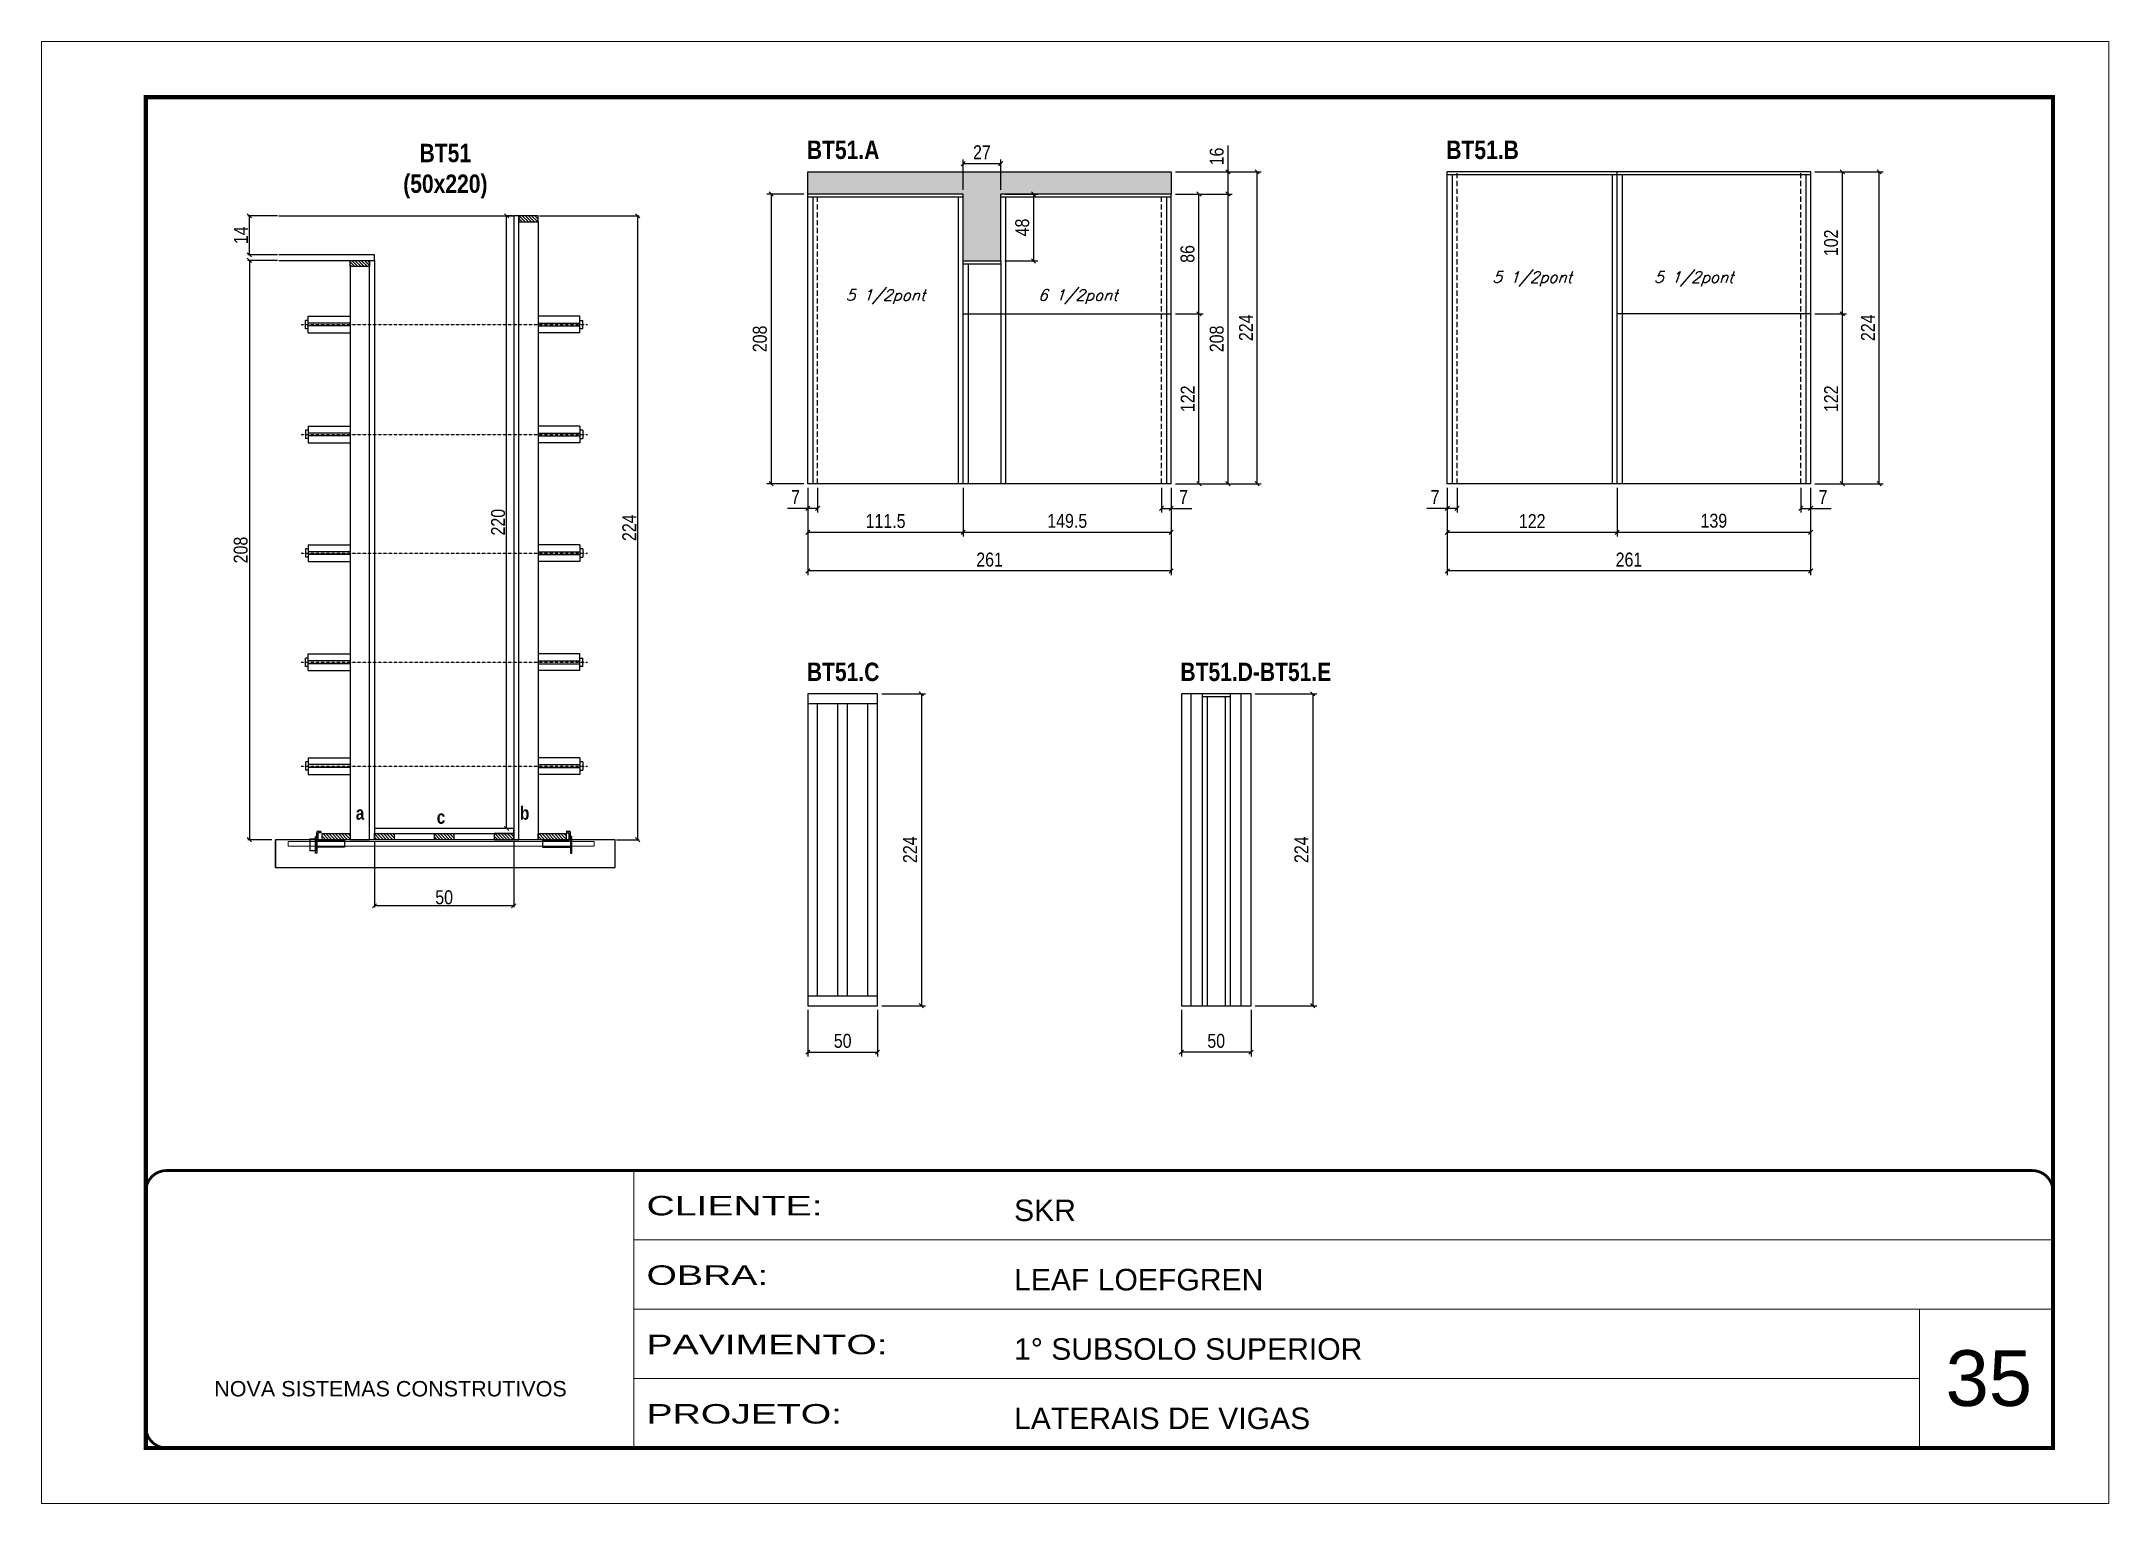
# Model space of a CAD drawing. Extents: x 3309 to 9590, y -2522 to 14608.
# Drawn here: x 6479 to 7964, y 4369 to 5419 of the extents above; entities that cross this region are included whole.
import ezdxf

# ---------------------------------------------------------------- set-up
doc = ezdxf.new("R2010")
doc.units = 0
for name, pattern in [('CONTINUO', [0]), ('DASHED', [0.75, 0.5, -0.25]), ('HIDDEN', [0.375, 0.25, -0.125])]:
    doc.linetypes.add(name, pattern=pattern)
for name, color, linetype in [('barrote', 251, 'Continuous'), ('COTA', 241, 'Continuous'), ('detalhes', 4, 'Continuous'), ('NOMENCLATURA', 7, 'Continuous'), ('Painéis', 200, 'Continuous'), ('presilha', 1, 'Continuous'), ('SARR_2.2x10', 60, 'Continuous'), ('SARR_2.2x7', 40, 'Continuous'), ('SARR_3.5x7', 81, 'Continuous'), ('TENSOR', 3, 'Continuous'), ('texto', 7, 'Continuous')]:
    doc.layers.add(name, color=color, linetype=linetype)
for name, color, linetype, lineweight in [('CARIMBO', 255, 'Continuous', 9), ('CONCRETO', 251, 'Continuous', 25), ('Folhas', 255, 'Continuous', 9), ('SARRAFO DE PRESSAO', 251, 'DASHED', 9), ('SCO-___-LAJ', 2, 'Continuous', 0)]:
    doc.layers.add(name, color=color, linetype=linetype, lineweight=lineweight)
doc.styles.add('ARIAL', font='arial.ttf')
doc.styles.add('COTA TECNICA', font='techl___.ttf', dxfattribs={"height": 10})
doc.styles.add('COTA TECNICA 2X', font='techl___.ttf', dxfattribs={"height": 10})
doc.styles.add('Romans', font='romans.shx')
doc.styles.add('TECNICA', font='techb___.ttf', dxfattribs={"height": 10})
doc.styles.add('Tecnologia', font='')
doc.styles.get('Tecnologia').set_extended_font_data('Forgotten Futurist')
doc.dimstyles.new('PAINEL', dxfattribs={"dimtxt": 10, "dimasz": 3, "dimexe": 3, "dimexo": 3, "dimgap": 3, "dimtad": 1, "dimdec": 1, "dimzin": 12, "dimdsep": 46, "dimtxsty": 'COTA TECNICA', "dimblk1": 'OBLIQUE', "dimblk2": 'OBLIQUE', "dimsah": 1, "dimcen": 0.9, "dimclrd": 4, "dimclre": 4, "dimclrt": 240, "dimadec": 1, "dimazin": 3, "dimtfac": 1, "dimtdec": 1, "dimtmove": 0, "dimatfit": 3, "dimfxl": 1, "dimtolj": 1, "dimtzin": 12, "dimarcsym": 0})
doc.dimstyles.new('SECAO', dxfattribs={"dimscale": 0.333333, "dimtxt": 5, "dimasz": 9, "dimexe": 3, "dimexo": 3, "dimgap": 3, "dimtad": 1, "dimdec": 1, "dimlfac": 0.5, "dimzin": 12, "dimdsep": 46, "dimtxsty": 'COTA TECNICA 2X', "dimblk1": 'OBLIQUE', "dimblk2": 'OBLIQUE', "dimsah": 1, "dimcen": 0.9, "dimclrd": 4, "dimclre": 4, "dimclrt": 240, "dimadec": 1, "dimazin": 3, "dimtfac": 1, "dimtdec": 1, "dimtmove": 0, "dimatfit": 3, "dimfxl": 1, "dimtolj": 1, "dimtzin": 12, "dimarcsym": 0})

msp = doc.modelspace()

# ---------------------------------------------------------------- texts
at = {"layer": 'CARIMBO', "style": 'ARIAL'}
msp.add_text('35', height=40, dxfattribs=at).set_placement((7847.23, 4439.4))
at = {"layer": 'detalhes', "style": 'TECNICA'}
for s, p in [('a', (6705.22, 4860.37)), ('c', (6763.41, 4857.45)), ('b', (6823.19, 4860.36))]:
    msp.add_text(s, height=9.6, dxfattribs=at).set_placement(p)
at = {"layer": 'NOMENCLATURA', "style": 'TECNICA'}
for s, p in [('BT51.A', (7029.3, 5334.78)), ('BT51.B', (7488.6, 5334.78)), ('BT51.C', (7029.3, 4959.96)), ('BT51.D-BT51.E', (7297.59, 4959.96))]:
    msp.add_text(s, height=13.2, dxfattribs=at).set_placement(p)
at = {"layer": 'NOMENCLATURA', "insert": (6769.59, 5345.68), "char_height": 13.2, "attachment_point": 2, "style": 'TECNICA'}
msp.add_mtext_dynamic_manual_height_columns('BT51\\P(50x220)', width=300.2766, gutter_width=1, heights=[0], dxfattribs=at)
at = {"layer": 'texto', "color": 2, "char_height": 8, "attachment_point": 5, "style": 'Romans'}
for s, insert in [('{\\Q19;\\C256;5 1/2pont}', (7085.76, 5235.78)), ('{\\Q19;\\C256;6 1/2pont}', (7223.96, 5235.78)), ('{\\Q19;\\C256;5 1/2pont}', (7550.32, 5248.6)), ('{\\Q19;\\C256;5 1/2pont}', (7666.32, 5248.6))]:
    msp.add_mtext(s, dxfattribs=dict(at, insert=insert))

# ---------------------------------------------------------------- blocks, each defined once
blk = doc.blocks.new('9999999999')
at = {"color": 30, "linetype": 'CONTINUO'}
for p, q in [((98564.6, 34230.2), (98564.6, 34429.4)), ((98564.6, 34379.6), (99584, 34379.6)), ((98564.6, 34329.8), (99488, 34329.8)), ((99584, 34329.8), (99488, 34329.8)), ((99488, 34329.8), (99488, 34230.2)), ((98564.6, 34280), (99488, 34280))]:
    blk.add_line(p, q, dxfattribs=at)
at = {"color": 30, "linetype": 'CONTINUO', "const_width": 2}
blk.add_lwpolyline([(99584, 34230.2), (99584, 34414.4, 0.414214), (99569, 34429.4), (98229, 34429.4, 0.414214), (98214, 34414.4), (98214, 34245.2, 0.414214), (98229, 34230.2), (99584, 34230.2)], format="xyb", dxfattribs=at)
at = {"layer": 'Folhas'}
blk.add_lwpolyline([(98139, 34190.2), (99624, 34190.2), (99624, 35240.2), (98139, 35240.2)], close=True, dxfattribs=at)
at = {"layer": 'Folhas', "color": 30, "const_width": 3}
blk.add_lwpolyline([(98214, 34230.2), (99584, 34230.2), (99584, 35200.2), (98214, 35200.2)], close=True, dxfattribs=at)
at = {"color": 7, "linetype": 'Continuous', "ltscale": 5, "style": 'ARIAL'}
for s, height, p in [('SKR', 15.48, (98837.7, 34393.1)), ('LEAF LOEFGREN', 15.483, (98837.7, 34343.3)), ('1° SUBSOLO SUPERIOR', 15.483, (98837.7, 34293.5)), ('NOVA SISTEMAS CONSTRUTIVOS', 11.059, (98263.2, 34267.2)), ('LATERAIS DE VIGAS', 15.483, (98837.7, 34243.7))]:
    blk.add_text(s, height=height, dxfattribs=at).set_placement(p)
at = {"layer": 'Folhas', "color": 7, "style": 'Tecnologia', "width": 1.5}
for s, p in [('CLIENTE:', (98573.7, 34397.2)), ('OBRA:', (98573.7, 34347.3)), ('PAVIMENTO:', (98573.7, 34297.5)), ('PROJETO:', (98573.7, 34247.7))]:
    blk.add_text(s, height=14, dxfattribs=at).set_placement(p)
blk = doc.blocks.new('_Oblique')
at = {"color": 0, "linetype": 'ByBlock', "lineweight": -2}
blk.add_line((-0.5, -0.5), (0.5, 0.5), dxfattribs=at)
blk = doc.blocks.new('*D1176')
at = {"layer": 'COTA', "color": 4, "lineweight": -2, "transparency": 16777216}
for p, q in [((6718.7, 4845), (6718.7, 4797.5)), ((6818.7, 4845), (6818.7, 4797.5)), ((6818.7, 4798.5), (6718.7, 4798.5))]:
    blk.add_line(p, q, dxfattribs=at)
at = {"layer": 'Defpoints', "color": 0, "transparency": 16777216}
for p in [(6718.7, 4846), (6818.7, 4846), (6718.7, 4798.5)]:
    blk.add_point(p, dxfattribs=at)
at = {"layer": 'COTA', "color": 4, "lineweight": -2, "transparency": 16777216, "xscale": 3, "yscale": 3, "zscale": 3, "rotation": 180}
blk.add_blockref('_Oblique', (6718.7, 4798.5), dxfattribs=at)
at = {"layer": 'COTA', "color": 4, "lineweight": -2, "transparency": 16777216, "xscale": 3, "yscale": 3, "zscale": 3}
blk.add_blockref('_Oblique', (6818.7, 4798.5), dxfattribs=at)
at = {"layer": 'COTA', "color": 240, "transparency": 16777216, "insert": (6768.7, 4804.6), "char_height": 10, "attachment_point": 5, "style": 'COTA TECNICA 2X'}
blk.add_mtext('\\A1;50', dxfattribs=at)
blk = doc.blocks.new('PRESILHA METÁLICA 1')
at = {"layer": 'presilha'}
for p, q in [((0, 13), (6, 13)), ((0, 13), (0, 0)), ((6, 0), (0, 0)), ((6, 15.5), (7.5, 15.5)), ((6, -2.5), (6, 15.5)), ((6, 13), (6, 0)), ((7.5, 10.6), (7.5, 19.9)), ((7.5, 15.5), (7.5, -2.5)), ((37.5, 4.1), (7.5, 4.1)), ((12, 21), (8.6, 21)), ((9, 11.6), (9, 18.9)), ((12, 19.5), (9.6, 19.5)), ((37.5, 11), (9.6, 11)), ((12, 21), (12, 19.5)), ((37.5, 11), (37.5, 4.1)), ((7.5, -2.5), (6, -2.5))]:
    blk.add_line(p, q, dxfattribs=at)
for centre, radius, start, end in [((8.6, 19.9), 1.14, 90, 180), ((9.6, 18.9), 0.57, 90, 180), ((9.6, 11.6), 0.57, 180, 270)]:
    blk.add_arc(centre, radius, start, end, dxfattribs=at)
blk = doc.blocks.new('PRESILHA METÁLICA 2')
at = {"layer": 'presilha'}
for p, q in [((-5.2, 23.5), (-5.2, 22)), ((-5.2, 23.5), (-1.9, 23.5)), ((-0.8, 14.6), (-0.8, 22.4)), ((-30.8, 13.5), (-30.8, 6.6)), ((-30.8, 13.5), (-2.8, 13.5)), ((-30.8, 6.6), (-0.8, 6.6)), ((-5.2, 22), (-2.8, 22)), ((-2.2, 14.1), (-2.2, 21.4)), ((0.8, 18), (-0.8, 18)), ((-0.8, 18), (-0.8, 0)), ((-0.8, 0), (0.8, 0)), ((0.8, 0), (0.8, 18))]:
    blk.add_line(p, q, dxfattribs=at)
for centre, radius, start, end in [((-1.9, 22.4), 1.14, 0, 90), ((-2.8, 21.4), 0.57, 0, 90), ((-2.8, 14.1), 0.57, 270, 0)]:
    blk.add_arc(centre, radius, start, end, dxfattribs=at)
blk = doc.blocks.new('*D1177')
at = {"layer": 'COTA', "color": 4, "lineweight": -2, "transparency": 16777216}
for p, q in [((6837.3, 5294), (6908.7, 5294)), ((6907.7, 5294), (6907.7, 4846)), ((6892.5, 4846), (6908.7, 4846))]:
    blk.add_line(p, q, dxfattribs=at)
at = {"layer": 'Defpoints', "color": 0, "transparency": 16777216}
for p in [(6836.3, 5294), (6891.5, 4846), (6907.7, 4846)]:
    blk.add_point(p, dxfattribs=at)
at = {"layer": 'COTA', "color": 4, "lineweight": -2, "transparency": 16777216, "xscale": 3, "yscale": 3, "zscale": 3}
for p, rotation in [((6907.7, 5294), 90), ((6907.7, 4846), 270)]:
    blk.add_blockref('_Oblique', p, dxfattribs=dict(at, rotation=rotation))
at = {"layer": 'COTA', "color": 240, "transparency": 16777216, "insert": (6901.7, 5070), "char_height": 10, "attachment_point": 5, "rotation": 90, "style": 'COTA TECNICA 2X'}
blk.add_mtext('\\A1;224', dxfattribs=at)
blk = doc.blocks.new('*D1178')
at = {"layer": 'COTA', "color": 4, "lineweight": -2, "transparency": 16777216}
for p, q in [((6649, 5262), (6627.8, 5262)), ((6628.8, 5262), (6628.8, 4846)), ((6644.9, 4846), (6627.8, 4846))]:
    blk.add_line(p, q, dxfattribs=at)
at = {"layer": 'Defpoints', "color": 0, "transparency": 16777216}
for p in [(6650, 5262, 0), (6628.8, 4846), (6645.9, 4846)]:
    blk.add_point(p, dxfattribs=at)
at = {"layer": 'COTA', "color": 4, "lineweight": -2, "transparency": 16777216, "xscale": 3, "yscale": 3, "zscale": 3}
for p, rotation in [((6628.8, 5262), 90), ((6628.8, 4846), 270)]:
    blk.add_blockref('_Oblique', p, dxfattribs=dict(at, rotation=rotation))
at = {"layer": 'COTA', "color": 240, "transparency": 16777216, "insert": (6622.6, 5054), "char_height": 10, "attachment_point": 5, "rotation": 90, "style": 'COTA TECNICA 2X'}
blk.add_mtext('\\A1;208', dxfattribs=at)
blk = doc.blocks.new('*D1179')
at = {"layer": 'COTA', "color": 4, "lineweight": -2, "transparency": 16777216}
for p, q in [((6817.7, 5294), (6812.6, 5294)), ((6813.6, 4854), (6813.6, 5294)), ((6817.7, 4854), (6812.6, 4854))]:
    blk.add_line(p, q, dxfattribs=at)
at = {"layer": 'Defpoints', "color": 0, "transparency": 16777216}
for p in [(6813.6, 5294), (6818.7, 5294), (6818.7, 4854)]:
    blk.add_point(p, dxfattribs=at)
at = {"layer": 'COTA', "color": 4, "lineweight": -2, "transparency": 16777216, "xscale": 3, "yscale": 3, "zscale": 3}
for p, rotation in [((6813.6, 5294), 90), ((6813.6, 4854), 270)]:
    blk.add_blockref('_Oblique', p, dxfattribs=dict(at, rotation=rotation))
at = {"layer": 'COTA', "color": 240, "transparency": 16777216, "insert": (6807.5, 5074), "char_height": 10, "attachment_point": 5, "rotation": 90, "style": 'COTA TECNICA 2X'}
blk.add_mtext('\\A1;220', dxfattribs=at)
blk = doc.blocks.new('*D1180')
at = {"layer": 'COTA', "color": 4, "lineweight": -2, "transparency": 16777216}
for p, q in [((6649, 5294), (6627.8, 5294)), ((6628.8, 5266), (6628.8, 5294)), ((6649, 5266), (6627.8, 5266))]:
    blk.add_line(p, q, dxfattribs=at)
at = {"layer": 'Defpoints', "color": 0, "transparency": 16777216}
for p in [(6628.8, 5294), (6650, 5294), (6650, 5266)]:
    blk.add_point(p, dxfattribs=at)
at = {"layer": 'COTA', "color": 4, "lineweight": -2, "transparency": 16777216, "xscale": 3, "yscale": 3, "zscale": 3}
for p, rotation in [((6628.8, 5294), 90), ((6628.8, 5266), 270)]:
    blk.add_blockref('_Oblique', p, dxfattribs=dict(at, rotation=rotation))
at = {"layer": 'COTA', "color": 240, "transparency": 16777216, "insert": (6622.7, 5280), "char_height": 10, "attachment_point": 5, "rotation": 90, "style": 'COTA TECNICA 2X'}
blk.add_mtext('\\A1;14', dxfattribs=at)
blk = doc.blocks.new('*D1172')
at = {"layer": 'COTA', "color": 4, "linetype": 'ByBlock', "lineweight": -2, "transparency": 16777216}
for p, q in [((7141.5, 5098.6), (7141.5, 5063.7)), ((7291, 5098.6), (7291, 5063.7)), ((7291, 5066.7), (7141.5, 5066.7))]:
    blk.add_line(p, q, dxfattribs=at)
at = {"layer": 'Defpoints', "color": 0, "linetype": 'ByBlock', "transparency": 16777216}
for p in [(7141.5, 5101.6), (7291, 5101.6), (7141.5, 5066.7)]:
    blk.add_point(p, dxfattribs=at)
at = {"layer": 'COTA', "color": 4, "linetype": 'ByBlock', "lineweight": -2, "transparency": 16777216, "xscale": 3, "yscale": 3, "zscale": 3, "rotation": 180}
blk.add_blockref('_Oblique', (7141.5, 5066.7), dxfattribs=at)
at = {"layer": 'COTA', "color": 4, "linetype": 'ByBlock', "lineweight": -2, "transparency": 16777216, "xscale": 3, "yscale": 3, "zscale": 3}
blk.add_blockref('_Oblique', (7291, 5066.7), dxfattribs=at)
at = {"layer": 'COTA', "color": 240, "linetype": 'ByBlock', "transparency": 16777216, "insert": (7216.3, 5074.9), "char_height": 10, "attachment_point": 5, "style": 'COTA TECNICA'}
blk.add_mtext('\\A1;149.5', dxfattribs=at)
blk = doc.blocks.new('*D1173')
at = {"layer": 'COTA', "color": 4, "linetype": 'ByBlock', "lineweight": -2, "transparency": 16777216}
for p, q in [((7030, 5098.6), (7030, 5063.7)), ((7141.5, 5098.6), (7141.5, 5063.7)), ((7141.5, 5066.7), (7030, 5066.7))]:
    blk.add_line(p, q, dxfattribs=at)
at = {"layer": 'Defpoints', "color": 0, "linetype": 'ByBlock', "transparency": 16777216}
for p in [(7030, 5101.6), (7141.5, 5101.6), (7030, 5066.7)]:
    blk.add_point(p, dxfattribs=at)
at = {"layer": 'COTA', "color": 4, "linetype": 'ByBlock', "lineweight": -2, "transparency": 16777216, "xscale": 3, "yscale": 3, "zscale": 3, "rotation": 180}
blk.add_blockref('_Oblique', (7030, 5066.7), dxfattribs=at)
at = {"layer": 'COTA', "color": 4, "linetype": 'ByBlock', "lineweight": -2, "transparency": 16777216, "xscale": 3, "yscale": 3, "zscale": 3}
blk.add_blockref('_Oblique', (7141.5, 5066.7), dxfattribs=at)
at = {"layer": 'COTA', "color": 240, "linetype": 'ByBlock', "transparency": 16777216, "insert": (7085.8, 5074.8), "char_height": 10, "attachment_point": 5, "style": 'COTA TECNICA'}
blk.add_mtext('\\A1;111.5', dxfattribs=at)
blk = doc.blocks.new('*D1181')
at = {"layer": 'COTA', "color": 4, "linetype": 'ByBlock', "lineweight": -2, "transparency": 16777216}
for p, q in [((7030, 5098.6), (7030, 5036)), ((7291, 5098.6), (7291, 5036)), ((7291, 5039), (7030, 5039))]:
    blk.add_line(p, q, dxfattribs=at)
at = {"layer": 'Defpoints', "color": 0, "linetype": 'ByBlock', "transparency": 16777216}
for p in [(7030, 5101.6), (7291, 5101.6), (7030, 5039)]:
    blk.add_point(p, dxfattribs=at)
at = {"layer": 'COTA', "color": 4, "linetype": 'ByBlock', "lineweight": -2, "transparency": 16777216, "xscale": 3, "yscale": 3, "zscale": 3, "rotation": 180}
blk.add_blockref('_Oblique', (7030, 5039), dxfattribs=at)
at = {"layer": 'COTA', "color": 4, "linetype": 'ByBlock', "lineweight": -2, "transparency": 16777216, "xscale": 3, "yscale": 3, "zscale": 3}
blk.add_blockref('_Oblique', (7291, 5039), dxfattribs=at)
at = {"layer": 'COTA', "color": 240, "linetype": 'ByBlock', "transparency": 16777216, "insert": (7160.5, 5047.1), "char_height": 10, "attachment_point": 5, "style": 'COTA TECNICA'}
blk.add_mtext('\\A1;261', dxfattribs=at)
blk = doc.blocks.new('*D1182')
at = {"layer": 'COTA', "color": 4, "lineweight": -2, "transparency": 16777216}
for p, q in [((7030, 5098.6), (7030, 5080.9)), ((7037, 5098.6), (7037, 5080.9)), ((7030, 5083.9), (7015.3, 5083.9)), ((7037, 5083.9), (7030, 5083.9))]:
    blk.add_line(p, q, dxfattribs=at)
at = {"layer": 'Defpoints', "color": 0, "transparency": 16777216}
for p in [(7030, 5101.6), (7037, 5101.6), (7030, 5083.9)]:
    blk.add_point(p, dxfattribs=at)
at = {"layer": 'COTA', "color": 4, "lineweight": -2, "transparency": 16777216, "xscale": 3, "yscale": 3, "zscale": 3, "rotation": 180}
blk.add_blockref('_Oblique', (7030, 5083.9), dxfattribs=at)
at = {"layer": 'COTA', "color": 4, "lineweight": -2, "transparency": 16777216, "xscale": 3, "yscale": 3, "zscale": 3}
blk.add_blockref('_Oblique', (7037, 5083.9), dxfattribs=at)
at = {"layer": 'COTA', "color": 240, "transparency": 16777216, "insert": (7021.1, 5092), "char_height": 10, "attachment_point": 5, "style": 'COTA TECNICA'}
blk.add_mtext('\\A1;7', dxfattribs=at)
blk = doc.blocks.new('*D1183')
at = {"layer": 'COTA', "color": 4, "lineweight": -2, "transparency": 16777216}
for p, q in [((7284, 5098.6), (7284, 5080.9)), ((7291, 5098.6), (7291, 5080.9)), ((7284, 5083.9), (7291, 5083.9)), ((7291, 5083.9), (7305.7, 5083.9))]:
    blk.add_line(p, q, dxfattribs=at)
at = {"layer": 'Defpoints', "color": 0, "transparency": 16777216}
for p in [(7284, 5101.6), (7291, 5101.6), (7291, 5083.9)]:
    blk.add_point(p, dxfattribs=at)
at = {"layer": 'COTA', "color": 4, "lineweight": -2, "transparency": 16777216, "xscale": 3, "yscale": 3, "zscale": 3, "rotation": 180}
blk.add_blockref('_Oblique', (7284, 5083.9), dxfattribs=at)
at = {"layer": 'COTA', "color": 4, "lineweight": -2, "transparency": 16777216, "xscale": 3, "yscale": 3, "zscale": 3}
blk.add_blockref('_Oblique', (7291, 5083.9), dxfattribs=at)
at = {"layer": 'COTA', "color": 240, "transparency": 16777216, "insert": (7299.9, 5092), "char_height": 10, "attachment_point": 5, "style": 'COTA TECNICA'}
blk.add_mtext('\\A1;7', dxfattribs=at)
blk = doc.blocks.new('*D1184')
at = {"layer": 'COTA', "color": 4, "lineweight": -2, "transparency": 16777216}
for p, q in [((7331.8, 5325.6), (7331.8, 5344.6)), ((7294, 5325.6), (7334.8, 5325.6)), ((7331.8, 5309.6), (7331.8, 5325.6)), ((7294, 5309.6), (7334.8, 5309.6))]:
    blk.add_line(p, q, dxfattribs=at)
at = {"layer": 'Defpoints', "color": 0, "transparency": 16777216}
for p in [(7291, 5325.6), (7331.8, 5325.6), (7291, 5309.6)]:
    blk.add_point(p, dxfattribs=at)
at = {"layer": 'COTA', "color": 4, "lineweight": -2, "transparency": 16777216, "xscale": 3, "yscale": 3, "zscale": 3}
for p, rotation in [((7331.8, 5325.6), 90), ((7331.8, 5309.6), 270)]:
    blk.add_blockref('_Oblique', p, dxfattribs=dict(at, rotation=rotation))
at = {"layer": 'COTA', "color": 240, "transparency": 16777216, "insert": (7323.7, 5336.6), "char_height": 10, "attachment_point": 5, "rotation": 90, "style": 'COTA TECNICA'}
blk.add_mtext('\\A1;16', dxfattribs=at)
blk = doc.blocks.new('*D1185')
at = {"layer": 'COTA', "color": 4, "lineweight": -2, "transparency": 16777216}
for p, q in [((7294, 5325.6), (7355.7, 5325.6)), ((7352.7, 5101.6), (7352.7, 5325.6)), ((7294, 5101.6), (7355.7, 5101.6))]:
    blk.add_line(p, q, dxfattribs=at)
at = {"layer": 'Defpoints', "color": 0, "transparency": 16777216}
for p in [(7291, 5325.6), (7352.7, 5325.6), (7291, 5101.6)]:
    blk.add_point(p, dxfattribs=at)
at = {"layer": 'COTA', "color": 4, "lineweight": -2, "transparency": 16777216, "xscale": 3, "yscale": 3, "zscale": 3}
for p, rotation in [((7352.7, 5325.6), 90), ((7352.7, 5101.6), 270)]:
    blk.add_blockref('_Oblique', p, dxfattribs=dict(at, rotation=rotation))
at = {"layer": 'COTA', "color": 240, "transparency": 16777216, "insert": (7344.7, 5213.6), "char_height": 10, "attachment_point": 5, "rotation": 90, "style": 'COTA TECNICA'}
blk.add_mtext('\\A1;224', dxfattribs=at)
blk = doc.blocks.new('*D1186')
at = {"layer": 'COTA', "color": 4, "lineweight": -2, "transparency": 16777216}
for p, q in [((7141.5, 5312.6), (7141.5, 5334.5)), ((7141.5, 5331.5), (7168.5, 5331.5)), ((7168.5, 5312.6), (7168.5, 5334.5))]:
    blk.add_line(p, q, dxfattribs=at)
at = {"layer": 'Defpoints', "color": 0, "transparency": 16777216}
for p in [(7168.5, 5331.5), (7141.5, 5309.6), (7168.5, 5309.6)]:
    blk.add_point(p, dxfattribs=at)
at = {"layer": 'COTA', "color": 4, "lineweight": -2, "transparency": 16777216, "xscale": 3, "yscale": 3, "zscale": 3, "rotation": 180}
blk.add_blockref('_Oblique', (7141.5, 5331.5), dxfattribs=at)
at = {"layer": 'COTA', "color": 4, "lineweight": -2, "transparency": 16777216, "xscale": 3, "yscale": 3, "zscale": 3}
blk.add_blockref('_Oblique', (7168.5, 5331.5), dxfattribs=at)
at = {"layer": 'COTA', "color": 240, "transparency": 16777216, "insert": (7155, 5339.6), "char_height": 10, "attachment_point": 5, "style": 'COTA TECNICA'}
blk.add_mtext('\\A1;27', dxfattribs=at)
blk = doc.blocks.new('*D1187')
at = {"layer": 'COTA', "color": 4, "lineweight": -2, "transparency": 16777216}
for p, q in [((7027, 5309.6), (7000.6, 5309.6)), ((7003.6, 5309.6), (7003.6, 5101.6)), ((7027, 5101.6), (7000.6, 5101.6))]:
    blk.add_line(p, q, dxfattribs=at)
at = {"layer": 'Defpoints', "color": 0, "transparency": 16777216}
for p in [(7030, 5309.6), (7003.6, 5101.6), (7030, 5101.6)]:
    blk.add_point(p, dxfattribs=at)
at = {"layer": 'COTA', "color": 4, "lineweight": -2, "transparency": 16777216, "xscale": 3, "yscale": 3, "zscale": 3}
for p, rotation in [((7003.6, 5309.6), 90), ((7003.6, 5101.6), 270)]:
    blk.add_blockref('_Oblique', p, dxfattribs=dict(at, rotation=rotation))
at = {"layer": 'COTA', "color": 240, "transparency": 16777216, "insert": (6995.5, 5205.6), "char_height": 10, "attachment_point": 5, "rotation": 90, "style": 'COTA TECNICA'}
blk.add_mtext('\\A1;208', dxfattribs=at)
blk = doc.blocks.new('*D1188')
at = {"layer": 'COTA', "color": 4, "lineweight": -2, "transparency": 16777216}
for p, q in [((7294, 5309.6), (7334.8, 5309.6)), ((7331.8, 5101.6), (7331.8, 5309.6)), ((7294, 5101.6), (7334.8, 5101.6))]:
    blk.add_line(p, q, dxfattribs=at)
at = {"layer": 'Defpoints', "color": 0, "transparency": 16777216}
for p in [(7291, 5309.6), (7331.8, 5309.6), (7291, 5101.6)]:
    blk.add_point(p, dxfattribs=at)
at = {"layer": 'COTA', "color": 4, "lineweight": -2, "transparency": 16777216, "xscale": 3, "yscale": 3, "zscale": 3}
for p, rotation in [((7331.8, 5309.6), 90), ((7331.8, 5101.6), 270)]:
    blk.add_blockref('_Oblique', p, dxfattribs=dict(at, rotation=rotation))
at = {"layer": 'COTA', "color": 240, "transparency": 16777216, "insert": (7323.7, 5205.6), "char_height": 10, "attachment_point": 5, "rotation": 90, "style": 'COTA TECNICA'}
blk.add_mtext('\\A1;208', dxfattribs=at)
blk = doc.blocks.new('*D1189')
at = {"layer": 'COTA', "color": 4, "lineweight": -2, "transparency": 16777216}
for p, q in [((7171.5, 5309.6), (7195.1, 5309.6)), ((7192.1, 5309.6), (7192.1, 5261.6)), ((7171.5, 5261.6), (7195.1, 5261.6))]:
    blk.add_line(p, q, dxfattribs=at)
at = {"layer": 'Defpoints', "color": 0, "transparency": 16777216}
for p in [(7168.5, 5309.6), (7168.5, 5261.6), (7192.1, 5261.6)]:
    blk.add_point(p, dxfattribs=at)
at = {"layer": 'COTA', "color": 4, "lineweight": -2, "transparency": 16777216, "xscale": 3, "yscale": 3, "zscale": 3}
for p, rotation in [((7192.1, 5309.6), 90), ((7192.1, 5261.6), 270)]:
    blk.add_blockref('_Oblique', p, dxfattribs=dict(at, rotation=rotation))
at = {"layer": 'COTA', "color": 240, "transparency": 16777216, "insert": (7184, 5285.6), "char_height": 10, "attachment_point": 5, "rotation": 90, "style": 'COTA TECNICA'}
blk.add_mtext('\\A1;48', dxfattribs=at)
blk = doc.blocks.new('*D1174')
at = {"layer": 'COTA', "color": 4, "linetype": 'ByBlock', "lineweight": -2, "transparency": 16777216}
for p, q in [((7611.3, 5098.6), (7611.3, 5063.7)), ((7750.3, 5098.6), (7750.3, 5063.7)), ((7750.3, 5066.7), (7611.3, 5066.7))]:
    blk.add_line(p, q, dxfattribs=at)
at = {"layer": 'Defpoints', "color": 0, "linetype": 'ByBlock', "transparency": 16777216}
for p in [(7611.3, 5101.6), (7750.3, 5101.6), (7611.3, 5066.7)]:
    blk.add_point(p, dxfattribs=at)
at = {"layer": 'COTA', "color": 4, "linetype": 'ByBlock', "lineweight": -2, "transparency": 16777216, "xscale": 3, "yscale": 3, "zscale": 3, "rotation": 180}
blk.add_blockref('_Oblique', (7611.3, 5066.7), dxfattribs=at)
at = {"layer": 'COTA', "color": 4, "linetype": 'ByBlock', "lineweight": -2, "transparency": 16777216, "xscale": 3, "yscale": 3, "zscale": 3}
blk.add_blockref('_Oblique', (7750.3, 5066.7), dxfattribs=at)
at = {"layer": 'COTA', "color": 240, "linetype": 'ByBlock', "transparency": 16777216, "insert": (7680.8, 5075), "char_height": 10, "attachment_point": 5, "style": 'COTA TECNICA'}
blk.add_mtext('\\A1;139', dxfattribs=at)
blk = doc.blocks.new('*D1175')
at = {"layer": 'COTA', "color": 4, "linetype": 'ByBlock', "lineweight": -2, "transparency": 16777216}
for p, q in [((7489.3, 5098.6), (7489.3, 5063.7)), ((7611.3, 5098.6), (7611.3, 5063.7)), ((7611.3, 5066.7), (7489.3, 5066.7))]:
    blk.add_line(p, q, dxfattribs=at)
at = {"layer": 'Defpoints', "color": 0, "linetype": 'ByBlock', "transparency": 16777216}
for p in [(7489.3, 5101.6), (7611.3, 5101.6), (7489.3, 5066.7)]:
    blk.add_point(p, dxfattribs=at)
at = {"layer": 'COTA', "color": 4, "linetype": 'ByBlock', "lineweight": -2, "transparency": 16777216, "xscale": 3, "yscale": 3, "zscale": 3, "rotation": 180}
blk.add_blockref('_Oblique', (7489.3, 5066.7), dxfattribs=at)
at = {"layer": 'COTA', "color": 4, "linetype": 'ByBlock', "lineweight": -2, "transparency": 16777216, "xscale": 3, "yscale": 3, "zscale": 3}
blk.add_blockref('_Oblique', (7611.3, 5066.7), dxfattribs=at)
at = {"layer": 'COTA', "color": 240, "linetype": 'ByBlock', "transparency": 16777216, "insert": (7550.3, 5074.8), "char_height": 10, "attachment_point": 5, "style": 'COTA TECNICA'}
blk.add_mtext('\\A1;122', dxfattribs=at)
blk = doc.blocks.new('*D1195')
at = {"layer": 'COTA', "color": 4, "linetype": 'ByBlock', "lineweight": -2, "transparency": 16777216}
for p, q in [((7489.3, 5098.6), (7489.3, 5036)), ((7750.3, 5098.6), (7750.3, 5036)), ((7750.3, 5039), (7489.3, 5039))]:
    blk.add_line(p, q, dxfattribs=at)
at = {"layer": 'Defpoints', "color": 0, "linetype": 'ByBlock', "transparency": 16777216}
for p in [(7489.3, 5101.6), (7750.3, 5101.6), (7489.3, 5039)]:
    blk.add_point(p, dxfattribs=at)
at = {"layer": 'COTA', "color": 4, "linetype": 'ByBlock', "lineweight": -2, "transparency": 16777216, "xscale": 3, "yscale": 3, "zscale": 3, "rotation": 180}
blk.add_blockref('_Oblique', (7489.3, 5039), dxfattribs=at)
at = {"layer": 'COTA', "color": 4, "linetype": 'ByBlock', "lineweight": -2, "transparency": 16777216, "xscale": 3, "yscale": 3, "zscale": 3}
blk.add_blockref('_Oblique', (7750.3, 5039), dxfattribs=at)
at = {"layer": 'COTA', "color": 240, "linetype": 'ByBlock', "transparency": 16777216, "insert": (7619.8, 5047.1), "char_height": 10, "attachment_point": 5, "style": 'COTA TECNICA'}
blk.add_mtext('\\A1;261', dxfattribs=at)
blk = doc.blocks.new('*D1196')
at = {"layer": 'COTA', "color": 4, "lineweight": -2, "transparency": 16777216}
for p, q in [((7753.3, 5325.6), (7802.5, 5325.6)), ((7799.5, 5101.6), (7799.5, 5325.6)), ((7753.3, 5101.6), (7802.5, 5101.6))]:
    blk.add_line(p, q, dxfattribs=at)
at = {"layer": 'Defpoints', "color": 0, "transparency": 16777216}
for p in [(7750.3, 5325.6), (7799.5, 5325.6), (7750.3, 5101.6)]:
    blk.add_point(p, dxfattribs=at)
at = {"layer": 'COTA', "color": 4, "lineweight": -2, "transparency": 16777216, "xscale": 3, "yscale": 3, "zscale": 3}
for p, rotation in [((7799.5, 5325.6), 90), ((7799.5, 5101.6), 270)]:
    blk.add_blockref('_Oblique', p, dxfattribs=dict(at, rotation=rotation))
at = {"layer": 'COTA', "color": 240, "transparency": 16777216, "insert": (7791.5, 5213.6), "char_height": 10, "attachment_point": 5, "rotation": 90, "style": 'COTA TECNICA'}
blk.add_mtext('\\A1;224', dxfattribs=at)
blk = doc.blocks.new('*D1197')
at = {"layer": 'COTA', "color": 4, "lineweight": -2, "transparency": 16777216}
for p, q in [((7489.3, 5098.6), (7489.3, 5080.9)), ((7496.3, 5098.6), (7496.3, 5080.9)), ((7489.3, 5083.9), (7474.6, 5083.9)), ((7496.3, 5083.9), (7489.3, 5083.9))]:
    blk.add_line(p, q, dxfattribs=at)
at = {"layer": 'Defpoints', "color": 0, "transparency": 16777216}
for p in [(7489.3, 5101.6), (7496.3, 5101.6), (7489.3, 5083.9)]:
    blk.add_point(p, dxfattribs=at)
at = {"layer": 'COTA', "color": 4, "lineweight": -2, "transparency": 16777216, "xscale": 3, "yscale": 3, "zscale": 3, "rotation": 180}
blk.add_blockref('_Oblique', (7489.3, 5083.9), dxfattribs=at)
at = {"layer": 'COTA', "color": 4, "lineweight": -2, "transparency": 16777216, "xscale": 3, "yscale": 3, "zscale": 3}
blk.add_blockref('_Oblique', (7496.3, 5083.9), dxfattribs=at)
at = {"layer": 'COTA', "color": 240, "transparency": 16777216, "insert": (7480.5, 5092), "char_height": 10, "attachment_point": 5, "style": 'COTA TECNICA'}
blk.add_mtext('\\A1;7', dxfattribs=at)
blk = doc.blocks.new('*D1198')
at = {"layer": 'COTA', "color": 4, "lineweight": -2, "transparency": 16777216}
for p, q in [((7743.3, 5098.6), (7743.3, 5080.9)), ((7750.3, 5098.6), (7750.3, 5080.9)), ((7743.3, 5083.9), (7750.3, 5083.9)), ((7750.3, 5083.9), (7765.1, 5083.9))]:
    blk.add_line(p, q, dxfattribs=at)
at = {"layer": 'Defpoints', "color": 0, "transparency": 16777216}
for p in [(7743.3, 5101.6), (7750.3, 5101.6), (7750.3, 5083.9)]:
    blk.add_point(p, dxfattribs=at)
at = {"layer": 'COTA', "color": 4, "lineweight": -2, "transparency": 16777216, "xscale": 3, "yscale": 3, "zscale": 3, "rotation": 180}
blk.add_blockref('_Oblique', (7743.3, 5083.9), dxfattribs=at)
at = {"layer": 'COTA', "color": 4, "lineweight": -2, "transparency": 16777216, "xscale": 3, "yscale": 3, "zscale": 3}
blk.add_blockref('_Oblique', (7750.3, 5083.9), dxfattribs=at)
at = {"layer": 'COTA', "color": 240, "transparency": 16777216, "insert": (7759.2, 5092), "char_height": 10, "attachment_point": 5, "style": 'COTA TECNICA'}
blk.add_mtext('\\A1;7', dxfattribs=at)
blk = doc.blocks.new('*D1190')
at = {"layer": 'COTA', "color": 4, "lineweight": -2, "transparency": 16777216}
for p, q in [((7753.3, 5223.6), (7776.1, 5223.6)), ((7773.1, 5101.6), (7773.1, 5223.6)), ((7753.3, 5101.6), (7776.1, 5101.6))]:
    blk.add_line(p, q, dxfattribs=at)
at = {"layer": 'Defpoints', "color": 0, "transparency": 16777216}
for p in [(7750.3, 5223.6), (7773.1, 5223.6), (7750.3, 5101.6)]:
    blk.add_point(p, dxfattribs=at)
at = {"layer": 'COTA', "color": 4, "lineweight": -2, "transparency": 16777216, "xscale": 3, "yscale": 3, "zscale": 3}
for p, rotation in [((7773.1, 5223.6), 90), ((7773.1, 5101.6), 270)]:
    blk.add_blockref('_Oblique', p, dxfattribs=dict(at, rotation=rotation))
at = {"layer": 'COTA', "color": 240, "transparency": 16777216, "insert": (7765, 5162.6), "char_height": 10, "attachment_point": 5, "rotation": 90, "style": 'COTA TECNICA'}
blk.add_mtext('\\A1;122', dxfattribs=at)
blk = doc.blocks.new('*D1191')
at = {"layer": 'COTA', "color": 4, "lineweight": -2, "transparency": 16777216}
for p, q in [((7753.3, 5325.6), (7776.1, 5325.6)), ((7773.1, 5223.6), (7773.1, 5325.6)), ((7753.3, 5223.6), (7776.1, 5223.6))]:
    blk.add_line(p, q, dxfattribs=at)
at = {"layer": 'Defpoints', "color": 0, "transparency": 16777216}
for p in [(7750.3, 5325.6), (7773.1, 5325.6), (7750.3, 5223.6)]:
    blk.add_point(p, dxfattribs=at)
at = {"layer": 'COTA', "color": 4, "lineweight": -2, "transparency": 16777216, "xscale": 3, "yscale": 3, "zscale": 3}
for p, rotation in [((7773.1, 5325.6), 90), ((7773.1, 5223.6), 270)]:
    blk.add_blockref('_Oblique', p, dxfattribs=dict(at, rotation=rotation))
at = {"layer": 'COTA', "color": 240, "transparency": 16777216, "insert": (7765, 5274.6), "char_height": 10, "attachment_point": 5, "rotation": 90, "style": 'COTA TECNICA'}
blk.add_mtext('\\A1;102', dxfattribs=at)
blk = doc.blocks.new('*D1192')
at = {"layer": 'COTA', "color": 4, "lineweight": -2, "transparency": 16777216}
for p, q in [((7083, 4950.8), (7114.5, 4950.8)), ((7111.5, 4950.8), (7111.5, 4726.8)), ((7083, 4726.8), (7114.5, 4726.8))]:
    blk.add_line(p, q, dxfattribs=at)
at = {"layer": 'Defpoints', "color": 0, "transparency": 16777216}
for p in [(7080, 4950.8), (7080, 4726.8), (7111.5, 4726.8)]:
    blk.add_point(p, dxfattribs=at)
at = {"layer": 'COTA', "color": 4, "lineweight": -2, "transparency": 16777216, "xscale": 3, "yscale": 3, "zscale": 3}
for p, rotation in [((7111.5, 4950.8), 90), ((7111.5, 4726.8), 270)]:
    blk.add_blockref('_Oblique', p, dxfattribs=dict(at, rotation=rotation))
at = {"layer": 'COTA', "color": 240, "transparency": 16777216, "insert": (7103.4, 4838.8), "char_height": 10, "attachment_point": 5, "rotation": 90, "style": 'COTA TECNICA'}
blk.add_mtext('\\A1;224', dxfattribs=at)
blk = doc.blocks.new('*D1193')
at = {"layer": 'COTA', "color": 4, "lineweight": -2, "transparency": 16777216}
for p, q in [((7030, 4723.8), (7030, 4690.4)), ((7080, 4723.8), (7080, 4690.4)), ((7030, 4693.4), (7080, 4693.4))]:
    blk.add_line(p, q, dxfattribs=at)
at = {"layer": 'Defpoints', "color": 0, "transparency": 16777216}
for p in [(7030, 4726.8), (7080, 4726.8), (7080, 4693.4)]:
    blk.add_point(p, dxfattribs=at)
at = {"layer": 'COTA', "color": 4, "lineweight": -2, "transparency": 16777216, "xscale": 3, "yscale": 3, "zscale": 3, "rotation": 180}
blk.add_blockref('_Oblique', (7030, 4693.4), dxfattribs=at)
at = {"layer": 'COTA', "color": 4, "lineweight": -2, "transparency": 16777216, "xscale": 3, "yscale": 3, "zscale": 3}
blk.add_blockref('_Oblique', (7080, 4693.4), dxfattribs=at)
at = {"layer": 'COTA', "color": 240, "transparency": 16777216, "insert": (7055, 4701.5), "char_height": 10, "attachment_point": 5, "style": 'COTA TECNICA'}
blk.add_mtext('\\A1;50', dxfattribs=at)
blk = doc.blocks.new('*D1194')
at = {"layer": 'COTA', "color": 4, "lineweight": -2, "transparency": 16777216}
for p, q in [((7351.3, 4950.8), (7395.6, 4950.8)), ((7392.6, 4950.8), (7392.6, 4726.8)), ((7351.3, 4726.8), (7395.6, 4726.8))]:
    blk.add_line(p, q, dxfattribs=at)
at = {"layer": 'Defpoints', "color": 0, "transparency": 16777216}
for p in [(7348.3, 4950.8), (7348.3, 4726.8), (7392.6, 4726.8)]:
    blk.add_point(p, dxfattribs=at)
at = {"layer": 'COTA', "color": 4, "lineweight": -2, "transparency": 16777216, "xscale": 3, "yscale": 3, "zscale": 3}
for p, rotation in [((7392.6, 4950.8), 90), ((7392.6, 4726.8), 270)]:
    blk.add_blockref('_Oblique', p, dxfattribs=dict(at, rotation=rotation))
at = {"layer": 'COTA', "color": 240, "transparency": 16777216, "insert": (7384.5, 4838.8), "char_height": 10, "attachment_point": 5, "rotation": 90, "style": 'COTA TECNICA'}
blk.add_mtext('\\A1;224', dxfattribs=at)
blk = doc.blocks.new('*D1199')
at = {"layer": 'COTA', "color": 4, "lineweight": -2, "transparency": 16777216}
for p, q in [((7298.3, 4723.8), (7298.3, 4690.4)), ((7348.3, 4723.8), (7348.3, 4690.4)), ((7348.3, 4693.4), (7298.3, 4693.4))]:
    blk.add_line(p, q, dxfattribs=at)
at = {"layer": 'Defpoints', "color": 0, "transparency": 16777216}
for p in [(7298.3, 4726.8), (7348.3, 4726.8), (7298.3, 4693.4)]:
    blk.add_point(p, dxfattribs=at)
at = {"layer": 'COTA', "color": 4, "lineweight": -2, "transparency": 16777216, "xscale": 3, "yscale": 3, "zscale": 3, "rotation": 180}
blk.add_blockref('_Oblique', (7298.3, 4693.4), dxfattribs=at)
at = {"layer": 'COTA', "color": 4, "lineweight": -2, "transparency": 16777216, "xscale": 3, "yscale": 3, "zscale": 3}
blk.add_blockref('_Oblique', (7348.3, 4693.4), dxfattribs=at)
at = {"layer": 'COTA', "color": 240, "transparency": 16777216, "insert": (7323.3, 4701.5), "char_height": 10, "attachment_point": 5, "style": 'COTA TECNICA'}
blk.add_mtext('\\A1;50', dxfattribs=at)
blk = doc.blocks.new('*D1200')
at = {"layer": 'COTA', "color": 4, "lineweight": -2, "transparency": 16777216}
for p, q in [((7294, 5223.6), (7313.9, 5223.6)), ((7310.9, 5101.6), (7310.9, 5223.6)), ((7294, 5101.6), (7313.9, 5101.6))]:
    blk.add_line(p, q, dxfattribs=at)
at = {"layer": 'Defpoints', "color": 0, "transparency": 16777216}
for p in [(7291, 5223.6), (7310.9, 5223.6), (7291, 5101.6)]:
    blk.add_point(p, dxfattribs=at)
at = {"layer": 'COTA', "color": 4, "lineweight": -2, "transparency": 16777216, "xscale": 3, "yscale": 3, "zscale": 3}
for p, rotation in [((7310.9, 5223.6), 90), ((7310.9, 5101.6), 270)]:
    blk.add_blockref('_Oblique', p, dxfattribs=dict(at, rotation=rotation))
at = {"layer": 'COTA', "color": 240, "transparency": 16777216, "insert": (7302.8, 5162.6), "char_height": 10, "attachment_point": 5, "rotation": 90, "style": 'COTA TECNICA'}
blk.add_mtext('\\A1;122', dxfattribs=at)
blk = doc.blocks.new('*D1201')
at = {"layer": 'COTA', "color": 4, "lineweight": -2, "transparency": 16777216}
for p, q in [((7294, 5309.6), (7313.9, 5309.6)), ((7310.9, 5223.6), (7310.9, 5309.6)), ((7294, 5223.6), (7313.9, 5223.6))]:
    blk.add_line(p, q, dxfattribs=at)
at = {"layer": 'Defpoints', "color": 0, "transparency": 16777216}
for p in [(7291, 5309.6), (7310.9, 5309.6), (7291, 5223.6)]:
    blk.add_point(p, dxfattribs=at)
at = {"layer": 'COTA', "color": 4, "lineweight": -2, "transparency": 16777216, "xscale": 3, "yscale": 3, "zscale": 3}
for p, rotation in [((7310.9, 5309.6), 90), ((7310.9, 5223.6), 270)]:
    blk.add_blockref('_Oblique', p, dxfattribs=dict(at, rotation=rotation))
at = {"layer": 'COTA', "color": 240, "transparency": 16777216, "insert": (7302.7, 5266.6), "char_height": 10, "attachment_point": 5, "rotation": 90, "style": 'COTA TECNICA'}
blk.add_mtext('\\A1;86', dxfattribs=at)

# ---------------------------------------------------------------- dimensions: what is measured, and where the dimension line sits
at = {"layer": 'COTA'}
for base, p1, p2, picture, middle in [((7168.51, 5331.54), (7141.51, 5309.6), (7168.51, 5309.6), '*D1186', (7155.01, 5339.61)), ((7030.01, 5083.9), (7037.01, 5101.6), (7030.01, 5101.6), '*D1182', (7021.15, 5091.97)), ((7291.01, 5083.9), (7284.01, 5101.6), (7291.01, 5101.6), '*D1183', (7299.88, 5091.97)), ((7489.32, 5083.9), (7496.32, 5101.6), (7489.32, 5101.6), '*D1197', (7480.46, 5091.97)), ((7750.32, 5083.9), (7743.32, 5101.6), (7750.32, 5101.6), '*D1198', (7759.19, 5091.97)), ((7080.01, 4693.4), (7030.01, 4726.78), (7080.01, 4726.78), '*D1193', (7055.01, 4701.51)), ((7298.3, 4693.4), (7348.3, 4726.78), (7298.3, 4726.78), '*D1199', (7323.3, 4701.51))]:
    dim = msp.add_linear_dim(base=base, p1=p1, p2=p2, dimstyle='PAINEL', dxfattribs=at)
    dim.commit()
    dim.dimension.update_dxf_attribs({"geometry": picture, "text_midpoint": middle})
for base, p1, p2, dimstyle, picture, middle in [((7331.82, 5325.6), (7291.01, 5309.6), (7291.01, 5325.6), 'PAINEL', '*D1184', (7323.72, 5336.6)), ((7352.74, 5325.6), (7291.01, 5101.6), (7291.01, 5325.6), 'PAINEL', '*D1185', (7344.67, 5213.6)), ((7799.53, 5325.6), (7750.32, 5101.6), (7750.32, 5325.6), 'PAINEL', '*D1196', (7791.46, 5213.6)), ((7003.63, 5101.6), (7030.01, 5309.6), (7030.01, 5101.6), 'PAINEL', '*D1187', (6995.5, 5205.6)), ((7192.12, 5261.6), (7168.51, 5309.6), (7168.51, 5261.6), 'PAINEL', '*D1189', (7184.02, 5285.6)), ((7331.82, 5309.6), (7291.01, 5101.6), (7291.01, 5309.6), 'PAINEL', '*D1188', (7323.7, 5205.6)), ((6628.77, 5293.98), (6649.99, 5265.98), (6649.99, 5293.98), 'SECAO', '*D1180', (6622.7, 5279.98)), ((6813.62, 5293.98), (6818.69, 4853.98), (6818.69, 5293.98), 'SECAO', '*D1179', (6807.51, 5073.98)), ((6907.74, 4845.98, 0), (6836.29, 5293.98), (6891.5, 4845.98, 0), 'SECAO', '*D1177', (6901.66, 5069.98, 0)), ((6628.77, 4845.98, 0), (6649.99, 5261.98), (6645.88, 4845.98, 0), 'SECAO', '*D1178', (6622.65, 5053.98, 0)), ((7310.86, 5223.6), (7291.01, 5101.6), (7291.01, 5223.6), 'PAINEL', '*D1200', (7302.8, 5162.6)), ((7773.1, 5223.6), (7750.32, 5101.6), (7750.32, 5223.6), 'PAINEL', '*D1190', (7765.04, 5162.6)), ((7111.48, 4726.78), (7080.01, 4950.78), (7080.01, 4726.78), 'PAINEL', '*D1192', (7103.41, 4838.78)), ((7392.6, 4726.78), (7348.3, 4950.78), (7348.3, 4726.78), 'PAINEL', '*D1194', (7384.53, 4838.78))]:
    dim = msp.add_linear_dim(base=base, p1=p1, p2=p2, angle=90, dimstyle=dimstyle, dxfattribs=at)
    dim.commit()
    dim.dimension.update_dxf_attribs({"geometry": picture, "text_midpoint": middle})
for base, p1, p2, picture, middle in [((7773.1, 5325.6), (7750.32, 5223.6), (7750.32, 5325.6), '*D1191', (7765, 5274.6)), ((7310.86, 5309.6), (7291.01, 5223.6), (7291.01, 5309.6), '*D1201', (7302.73, 5266.6))]:
    dim = msp.add_linear_dim(base=base, p1=p1, p2=p2, angle=90, dimstyle='PAINEL', override={"dimtmove": 1}, dxfattribs=at)
    dim.commit()
    dim.dimension.update_dxf_attribs({"geometry": picture, "text_midpoint": middle})
at = {"layer": 'COTA', "linetype": 'ByBlock'}
for base, p1, p2, picture, middle in [((7030.01, 5066.72), (7141.51, 5101.6), (7030.01, 5101.6), '*D1173', (7085.76, 5074.83)), ((7489.32, 5066.72), (7611.32, 5101.6), (7489.32, 5101.6), '*D1175', (7550.32, 5074.78))]:
    dim = msp.add_linear_dim(base=base, p1=p1, p2=p2, angle=180, dimstyle='PAINEL', override={"dimtmove": 1}, dxfattribs=at)
    dim.commit()
    dim.dimension.update_dxf_attribs({"geometry": picture, "text_midpoint": middle})
for base, p1, p2, picture, middle in [((7030.01, 5039.01), (7291.01, 5101.6), (7030.01, 5101.6), '*D1181', (7160.51, 5047.11)), ((7141.51, 5066.72), (7291.01, 5101.6), (7141.51, 5101.6), '*D1172', (7216.26, 5074.86)), ((7489.32, 5039.01), (7750.32, 5101.6), (7489.32, 5101.6), '*D1195', (7619.82, 5047.11)), ((7611.32, 5066.72), (7750.32, 5101.6), (7611.32, 5101.6), '*D1174', (7680.82, 5074.97))]:
    dim = msp.add_linear_dim(base=base, p1=p1, p2=p2, angle=180, dimstyle='PAINEL', dxfattribs=at)
    dim.commit()
    dim.dimension.update_dxf_attribs({"geometry": picture, "text_midpoint": middle})
at = {"layer": 'COTA'}
dim = msp.add_linear_dim(base=(6718.69, 4798.51), p1=(6818.69, 4845.98), p2=(6718.69, 4845.98), angle=180, dimstyle='SECAO', dxfattribs=at)
dim.commit()
dim.dimension.update_dxf_attribs({"geometry": '*D1176', "text_midpoint": (6768.69, 4798.51), "dimtype": 160})

# ---------------------------------------------------------------- hatches: boundary and pattern name
at = {"layer": 'COTA'}
h = msp.add_hatch(dxfattribs=at)
h.set_pattern_fill('AR-CONC', color=256, scale=0.03)
h.set_pattern_definition([(50, (2932.8465, -4e-12), (5.46554, -0.4781726), [0.5715, -6.2865]), (355, (2932.8465, -4e-12), (-1.0573026, 5.7317054), [0.4572, -5.0292175]), (100.451445, (2933.302, -0.04), (4.4082374, 5.2535326), [0.4857003, -5.3427073]), (46.1842, (2932.8465, 1.524), (8.132371, -1.26127), [0.85725, -9.42975]), (96.63556, (2933.524, 1.419), (7.122124, 7.422784), [0.728551, -8.014068]), (351.18415, (2932.8465, 1.524), (7.122124, 7.422784), [0.685799, -7.543792]), (21, (2933.6085, 1.143), (4.5484317, -3.067956), [0.5715, -6.2865]), (326, (2933.6085, 1.143), (1.854061, 5.525639), [0.4572, -5.0292]), (71.451445, (2933.9875, 0.8873), (6.4024926, 2.457683), [0.4857003, -5.342698]), (37.5, (2932.8465, -4e-12), (0.0926581, 2.53665117), [0, -4.96824, 0, -5.1054, 0, -5.04825]), (7.5, (2932.8465, -4e-12), (2.0045899, 3.0054172), [0, -2.91084, 0, -4.85394, 0, -1.92405]), (327.5, (2931.1472, -4e-12), (4.06771786, -0.1718623), [0, -1.905, 0, -5.9436, 0, -7.8867]), (317.5, (2930.3852, -4e-12), (4.4438754, 0.7627947), [0, -2.4765, 0, -3.94716, 0, -5.6007])])
h.paths.add_polyline_path([(7168.51, 5309.6), (7291.01, 5309.6), (7291.01, 5325.6), (7030.01, 5325.6), (7030.01, 5309.6), (7141.51, 5309.6), (7141.51, 5261.6), (7168.51, 5261.6)])
at = {"layer": 'SARR_2.2x10'}
h = msp.add_hatch(dxfattribs=at)
h.set_pattern_fill('ANSI31', color=256, scale=0.5, angle=90)
h.set_pattern_definition([(135, (39874.629, -118666.1891), (-1.122532015, -1.122532015), [])])
h.paths.add_polyline_path([(6681.09, 4850.38), (6681.09, 4845.98), (6701.09, 4845.98), (6701.09, 4850.38)])
h = msp.add_hatch(dxfattribs=at)
h.set_pattern_fill('ANSI31', color=256, scale=0.5, angle=90)
h.set_pattern_definition([(135, (40029.829, -118666.1891), (-1.122532015, -1.122532015), [])])
h.paths.add_polyline_path([(6836.29, 4850.38), (6836.29, 4845.98), (6856.29, 4845.98), (6856.29, 4850.38)])
at = {"layer": 'SARR_2.2x7'}
h = msp.add_hatch(dxfattribs=at)
h.set_pattern_fill('ANSI31', color=256, scale=0.5, angle=90)
h.set_pattern_definition([(135, (39950.629, -118222.5891), (-1.122532015, -1.122532015), [])])
h.paths.add_polyline_path([(6822.29, 5293.98), (6822.29, 5289.58), (6836.29, 5289.58), (6836.29, 5293.98)])
h = msp.add_hatch(dxfattribs=at)
h.set_pattern_fill('ANSI31', color=256, scale=0.5, angle=90)
h.set_pattern_definition([(135, (39868.629, -118254.5891), (-1.122532015, -1.122532015), [])])
h.paths.add_polyline_path([(6715.09, 5261.98), (6715.09, 5257.58), (6701.09, 5257.58), (6701.09, 5261.98)])
h = msp.add_hatch(dxfattribs=at)
h.set_pattern_fill('ANSI31', color=256, scale=0.5, angle=90)
h.set_pattern_definition([(135, (39954.229, -118666.1891), (-1.122532015, -1.122532015), [])])
h.paths.add_polyline_path([(6732.69, 4845.98), (6732.69, 4850.38), (6718.69, 4850.38), (6718.69, 4845.98)])
h = msp.add_hatch(dxfattribs=at)
h.set_pattern_fill('ANSI31', color=256, scale=0.5, angle=90)
h.set_pattern_definition([(135, (39997.229, -118666.1891), (-1.122532015, -1.122532015), [])])
h.paths.add_polyline_path([(6775.69, 4845.98), (6775.69, 4850.38), (6761.69, 4850.38), (6761.69, 4845.98)])
h = msp.add_hatch(dxfattribs=at)
h.set_pattern_fill('ANSI31', color=256, scale=0.5, angle=90)
h.set_pattern_definition([(135, (40016.229, -118666.1891), (-1.122532015, -1.122532015), [])])
h.paths.add_polyline_path([(6804.69, 4850.38), (6804.69, 4845.98), (6818.69, 4845.98), (6818.69, 4850.38)])

# ---------------------------------------------------------------- linework, layer by layer
at = {"ltscale": 3}
for p, q in [((6669.09, 5212.89), (6669.09, 5218.89)), ((6671.09, 5218.89), (6669.09, 5218.89)), ((6671.09, 5212.89), (6669.09, 5212.89)), ((6671.09, 5209.89), (6671.09, 5221.89)), ((6671.09, 5221.89), (6701.09, 5221.89)), ((6701.09, 5216.89), (6671.09, 5216.89)), ((6701.09, 5214.89), (6671.09, 5214.89)), ((6866.29, 5221.89), (6836.29, 5221.89)), ((6836.29, 5216.89), (6866.29, 5216.89)), ((6836.29, 5214.89), (6866.29, 5214.89)), ((6866.29, 5209.89), (6866.29, 5221.89)), ((6866.29, 5218.89), (6868.29, 5218.89)), ((6868.29, 5212.89), (6866.29, 5212.89)), ((6868.29, 5212.89), (6868.29, 5218.89)), ((6671.09, 5209.89), (6701.09, 5209.89)), ((6866.29, 5209.89), (6836.29, 5209.89)), ((6669.09, 5139.98), (6669.09, 5133.98)), ((6671.09, 5139.98), (6669.09, 5139.98)), ((6671.09, 5142.98), (6671.09, 5130.98)), ((6671.09, 5142.98), (6701.09, 5142.98)), ((6866.29, 5142.98), (6836.29, 5142.98)), ((6866.29, 5142.98), (6866.29, 5130.98)), ((6868.29, 5139.98), (6866.29, 5139.98)), ((6868.29, 5139.98), (6868.29, 5133.98)), ((6671.09, 5133.98), (6669.09, 5133.98)), ((6701.09, 5137.98), (6671.09, 5137.98)), ((6701.09, 5135.98), (6671.09, 5135.98)), ((6671.09, 5130.98), (6701.09, 5130.98)), ((6836.29, 5137.98), (6866.29, 5137.98)), ((6836.29, 5135.98), (6866.29, 5135.98)), ((6866.29, 5130.98), (6836.29, 5130.98)), ((6866.29, 5133.98), (6868.29, 5133.98)), ((6669.09, 5054.78), (6669.09, 5048.78)), ((6671.09, 5054.78), (6669.09, 5054.78)), ((6671.09, 5057.78), (6671.09, 5045.78)), ((6671.09, 5057.78), (6701.09, 5057.78)), ((6701.09, 5052.78), (6671.09, 5052.78)), ((6701.09, 5050.78), (6671.09, 5050.78)), ((6866.29, 5057.78), (6836.29, 5057.78)), ((6836.29, 5052.78), (6866.29, 5052.78)), ((6836.29, 5050.78), (6866.29, 5050.78)), ((6866.29, 5057.78), (6866.29, 5045.78)), ((6868.29, 5054.78), (6866.29, 5054.78)), ((6868.29, 5054.78), (6868.29, 5048.78)), ((6671.09, 5048.78), (6669.09, 5048.78)), ((6671.09, 5045.78), (6701.09, 5045.78)), ((6866.29, 5045.78), (6836.29, 5045.78)), ((6866.29, 5048.78), (6868.29, 5048.78)), ((6669.09, 4970.4), (6669.09, 4976.4)), ((6671.09, 4976.4), (6669.09, 4976.4)), ((6671.09, 4967.4), (6671.09, 4979.4)), ((6671.09, 4979.4), (6701.09, 4979.4)), ((6866.29, 4979.4), (6836.29, 4979.4)), ((6866.29, 4967.4), (6866.29, 4979.4)), ((6866.29, 4976.4), (6868.29, 4976.4)), ((6868.29, 4970.4), (6868.29, 4976.4)), ((6671.09, 4970.4), (6669.09, 4970.4)), ((6701.09, 4974.4), (6671.09, 4974.4)), ((6701.09, 4972.4), (6671.09, 4972.4)), ((6671.09, 4967.4), (6701.09, 4967.4)), ((6836.29, 4974.4), (6866.29, 4974.4)), ((6836.29, 4972.4), (6866.29, 4972.4)), ((6866.29, 4967.4), (6836.29, 4967.4)), ((6868.29, 4970.4), (6866.29, 4970.4)), ((6669.09, 4901.89), (6669.09, 4895.89)), ((6671.09, 4901.89), (6669.09, 4901.89)), ((6671.09, 4904.89), (6671.09, 4892.89)), ((6671.09, 4904.89), (6701.09, 4904.89)), ((6866.29, 4904.89), (6836.29, 4904.89)), ((6866.29, 4904.89), (6866.29, 4892.89)), ((6868.29, 4901.89), (6866.29, 4901.89)), ((6868.29, 4901.89), (6868.29, 4895.89)), ((6671.09, 4895.89), (6669.09, 4895.89)), ((6701.09, 4899.89), (6671.09, 4899.89)), ((6701.09, 4897.89), (6671.09, 4897.89)), ((6671.09, 4892.89), (6701.09, 4892.89)), ((6836.29, 4899.89), (6866.29, 4899.89)), ((6836.29, 4897.89), (6866.29, 4897.89)), ((6866.29, 4892.89), (6836.29, 4892.89)), ((6866.29, 4895.89), (6868.29, 4895.89))]:
    msp.add_line(p, q, dxfattribs=at)
at = {"layer": 'barrote'}
msp.add_lwpolyline([(6647.64, 4825.98), (6891.55, 4825.98), (6891.55, 4845.98), (6647.64, 4845.98)], close=True, dxfattribs=at)
at = {"layer": 'CONCRETO', "linetype": 'Continuous'}
msp.add_line((6649.99, 5293.98), (6818.69, 5293.98), dxfattribs=at)
at = {"layer": 'COTA'}
for p, q in [((7030.01, 5309.6), (7030.01, 5325.6)), ((7030.01, 5325.6), (7291.01, 5325.6)), ((7291.01, 5325.6), (7291.01, 5309.6)), ((7168.51, 5261.6), (7168.51, 5101.6))]:
    msp.add_line(p, q, dxfattribs=at)
at = {"layer": 'detalhes', "color": 250}
msp.add_line((6647.64, 4825.98), (6647.64, 4845.98), dxfattribs=at)
at = {"layer": 'Painéis', "linetype": 'ByBlock'}
for p, q in [((7750.32, 5325.6), (7489.32, 5325.6)), ((7489.32, 5101.6), (7489.32, 5325.6)), ((7611.32, 5101.6), (7611.32, 5325.6)), ((7750.32, 5101.6), (7750.32, 5325.6)), ((7141.51, 5309.6), (7030.01, 5309.6)), ((7030.01, 5101.6), (7030.01, 5309.6)), ((7141.51, 5101.6), (7141.51, 5309.6)), ((7291.01, 5309.6), (7168.51, 5309.6)), ((7168.51, 5261.6), (7168.51, 5309.6)), ((7291.01, 5101.6), (7291.01, 5309.6)), ((7141.51, 5261.6), (7168.51, 5261.6)), ((7141.51, 5223.6), (7291.01, 5223.6)), ((7750.32, 5223.6), (7611.32, 5223.6)), ((7291.01, 5101.6), (7030.01, 5101.6)), ((7750.32, 5101.6), (7489.32, 5101.6))]:
    msp.add_line(p, q, dxfattribs=at)
at = {"layer": 'Painéis', "linetype": 'Continuous'}
for points in [[(6822.29, 4845.98), (6822.29, 5293.98), (6818.69, 5293.98), (6818.69, 4845.98)], [(6715.09, 4845.98), (6715.09, 5261.98), (6718.69, 5261.98), (6718.69, 4845.98)], [(6818.69, 4853.98), (6718.69, 4853.98), (6718.69, 4850.38), (6818.69, 4850.38)]]:
    msp.add_lwpolyline(points, close=True, dxfattribs=at)
msp.add_lwpolyline([(6649.99, 5261.98), (6718.69, 5261.98), (6718.69, 5265.98), (6649.99, 5265.98)], dxfattribs=at)
at = {"layer": 'Painéis', "linetype": 'ByBlock'}
for points in [[(7030.01, 4726.78), (7080.01, 4726.78), (7080.01, 4950.78), (7030.01, 4950.78)], [(7298.3, 4726.78), (7348.3, 4726.78), (7348.3, 4950.78), (7298.3, 4950.78)]]:
    msp.add_lwpolyline(points, close=True, dxfattribs=at)
at = {"layer": 'SARR_2.2x10'}
for points in [[(6681.09, 4850.38), (6701.09, 4850.38), (6701.09, 4845.98), (6681.09, 4845.98)], [(6836.29, 4850.38), (6856.29, 4850.38), (6856.29, 4845.98), (6836.29, 4845.98)]]:
    msp.add_lwpolyline(points, close=True, dxfattribs=at)
at = {"layer": 'SARR_2.2x7', "linetype": 'Continuous'}
for p, q in [((7611.32, 5323.4), (7489.32, 5323.4)), ((7750.32, 5323.4), (7611.32, 5323.4)), ((7141.51, 5307.4), (7030.01, 5307.4)), ((7291.01, 5307.4), (7168.51, 5307.4)), ((7141.51, 5259.4), (7168.51, 5259.4)), ((7305.3, 4726.78), (7305.3, 4950.78)), ((7333.3, 4948.58), (7313.3, 4948.58)), ((7341.3, 4726.78), (7341.3, 4950.78)), ((7030.01, 4943.78), (7080.01, 4943.78)), ((7037.01, 4733.78), (7037.01, 4943.78)), ((7051.55, 4733.78), (7051.55, 4943.78)), ((7058.55, 4733.78), (7058.55, 4943.78)), ((7073.01, 4733.78), (7073.01, 4943.78)), ((7030.01, 4733.78), (7080.01, 4733.78))]:
    msp.add_line(p, q, dxfattribs=at)
at = {"layer": 'SARR_2.2x7', "linetype": 'HIDDEN', "ltscale": 15}
for p, q in [((7496.32, 5101.6), (7496.32, 5325.6)), ((7743.32, 5101.6), (7743.32, 5325.6)), ((7037.01, 5101.6), (7037.01, 5309.6)), ((7284.01, 5101.6), (7284.01, 5309.6))]:
    msp.add_line(p, q, dxfattribs=at)
at = {"layer": 'SARR_2.2x7', "elevation": 0}
for points in [[(6836.29, 5293.98), (6822.29, 5293.98), (6822.29, 5289.58), (6836.29, 5289.58)], [(6701.09, 5261.98), (6715.09, 5261.98), (6715.09, 5257.58), (6701.09, 5257.58)]]:
    msp.add_lwpolyline(points, close=True, dxfattribs=at)
at = {"layer": 'SARR_2.2x7'}
for points in [[(6718.69, 4850.38), (6732.69, 4850.38), (6732.69, 4845.98), (6718.69, 4845.98)], [(6761.69, 4850.38), (6775.69, 4850.38), (6775.69, 4845.98), (6761.69, 4845.98)], [(6818.69, 4850.38), (6804.69, 4850.38), (6804.69, 4845.98), (6818.69, 4845.98)]]:
    msp.add_lwpolyline(points, close=True, dxfattribs=at)
at = {"layer": 'SARR_3.5x7'}
for p, q in [((7492.82, 5323.4), (7492.82, 5101.6)), ((7607.82, 5323.4), (7607.82, 5101.6)), ((7614.82, 5323.4), (7614.82, 5101.6)), ((7746.82, 5323.4), (7746.82, 5101.6)), ((7033.51, 5307.4), (7033.51, 5101.6)), ((7138.01, 5307.4), (7138.01, 5101.6)), ((7172.01, 5307.4), (7172.01, 5101.6)), ((7287.51, 5307.4), (7287.51, 5101.6)), ((7145.01, 5259.4), (7145.01, 5101.6)), ((7145.01, 5259.4), (7145.01, 5101.6)), ((7313.3, 4950.78), (7313.3, 4726.78)), ((7316.8, 4948.58), (7316.8, 4726.78)), ((7329.8, 4948.58), (7329.8, 4726.78)), ((7333.3, 4950.78), (7333.3, 4726.78))]:
    msp.add_line(p, q, dxfattribs=at)
for points in [[(6822.29, 5289.58), (6836.29, 5289.58), (6836.29, 4845.98), (6822.29, 4845.98)], [(6715.09, 5257.58), (6701.09, 5257.58), (6701.09, 4845.98), (6715.09, 4845.98)]]:
    msp.add_lwpolyline(points, close=True, dxfattribs=at)
at = {"layer": 'SCO-___-LAJ', "color": 1}
msp.add_lwpolyline([(6656.64, 4844.65), (6876.47, 4844.65), (6876.47, 4841.45), (6656.64, 4841.45)], close=True, dxfattribs=at)
at = {"layer": 'TENSOR', "linetype": 'HIDDEN', "ltscale": 0.5}
for p, q in [((6666.09, 5215.89), (6871.59, 5215.89)), ((6666.09, 5136.98), (6871.59, 5136.98)), ((6666.09, 5051.78), (6871.59, 5051.78)), ((6666.09, 4973.4), (6871.59, 4973.4)), ((6666.09, 4898.89), (6871.59, 4898.89))]:
    msp.add_line(p, q, dxfattribs=at)

# ---------------------------------------------------------------- block references
at = {"layer": 'presilha', "xscale": 0.6666666666666666, "yscale": 0.6666666666666666, "zscale": 0.6666666666666666}
for name, p in [('PRESILHA METÁLICA 1', (6672.22, 4838.01)), ('PRESILHA METÁLICA 2', (6859.97, 4836.35))]:
    msp.add_blockref(name, p, dxfattribs=at)
at = {"layer": 'SARRAFO DE PRESSAO', "color": 6, "linetype": 'ByBlock'}
msp.add_blockref('9999999999', (-91659.61, -29820.95), dxfattribs=at)

msp.set_redraw_order([(e.dxf.handle, doc.entitydb.next_handle()) for e in msp.query("TEXT MTEXT ATTDEF DIMENSION ARC_DIMENSION")])  # texts and dimensions are drawn at this point

doc.saveas('drawing.dxf')
